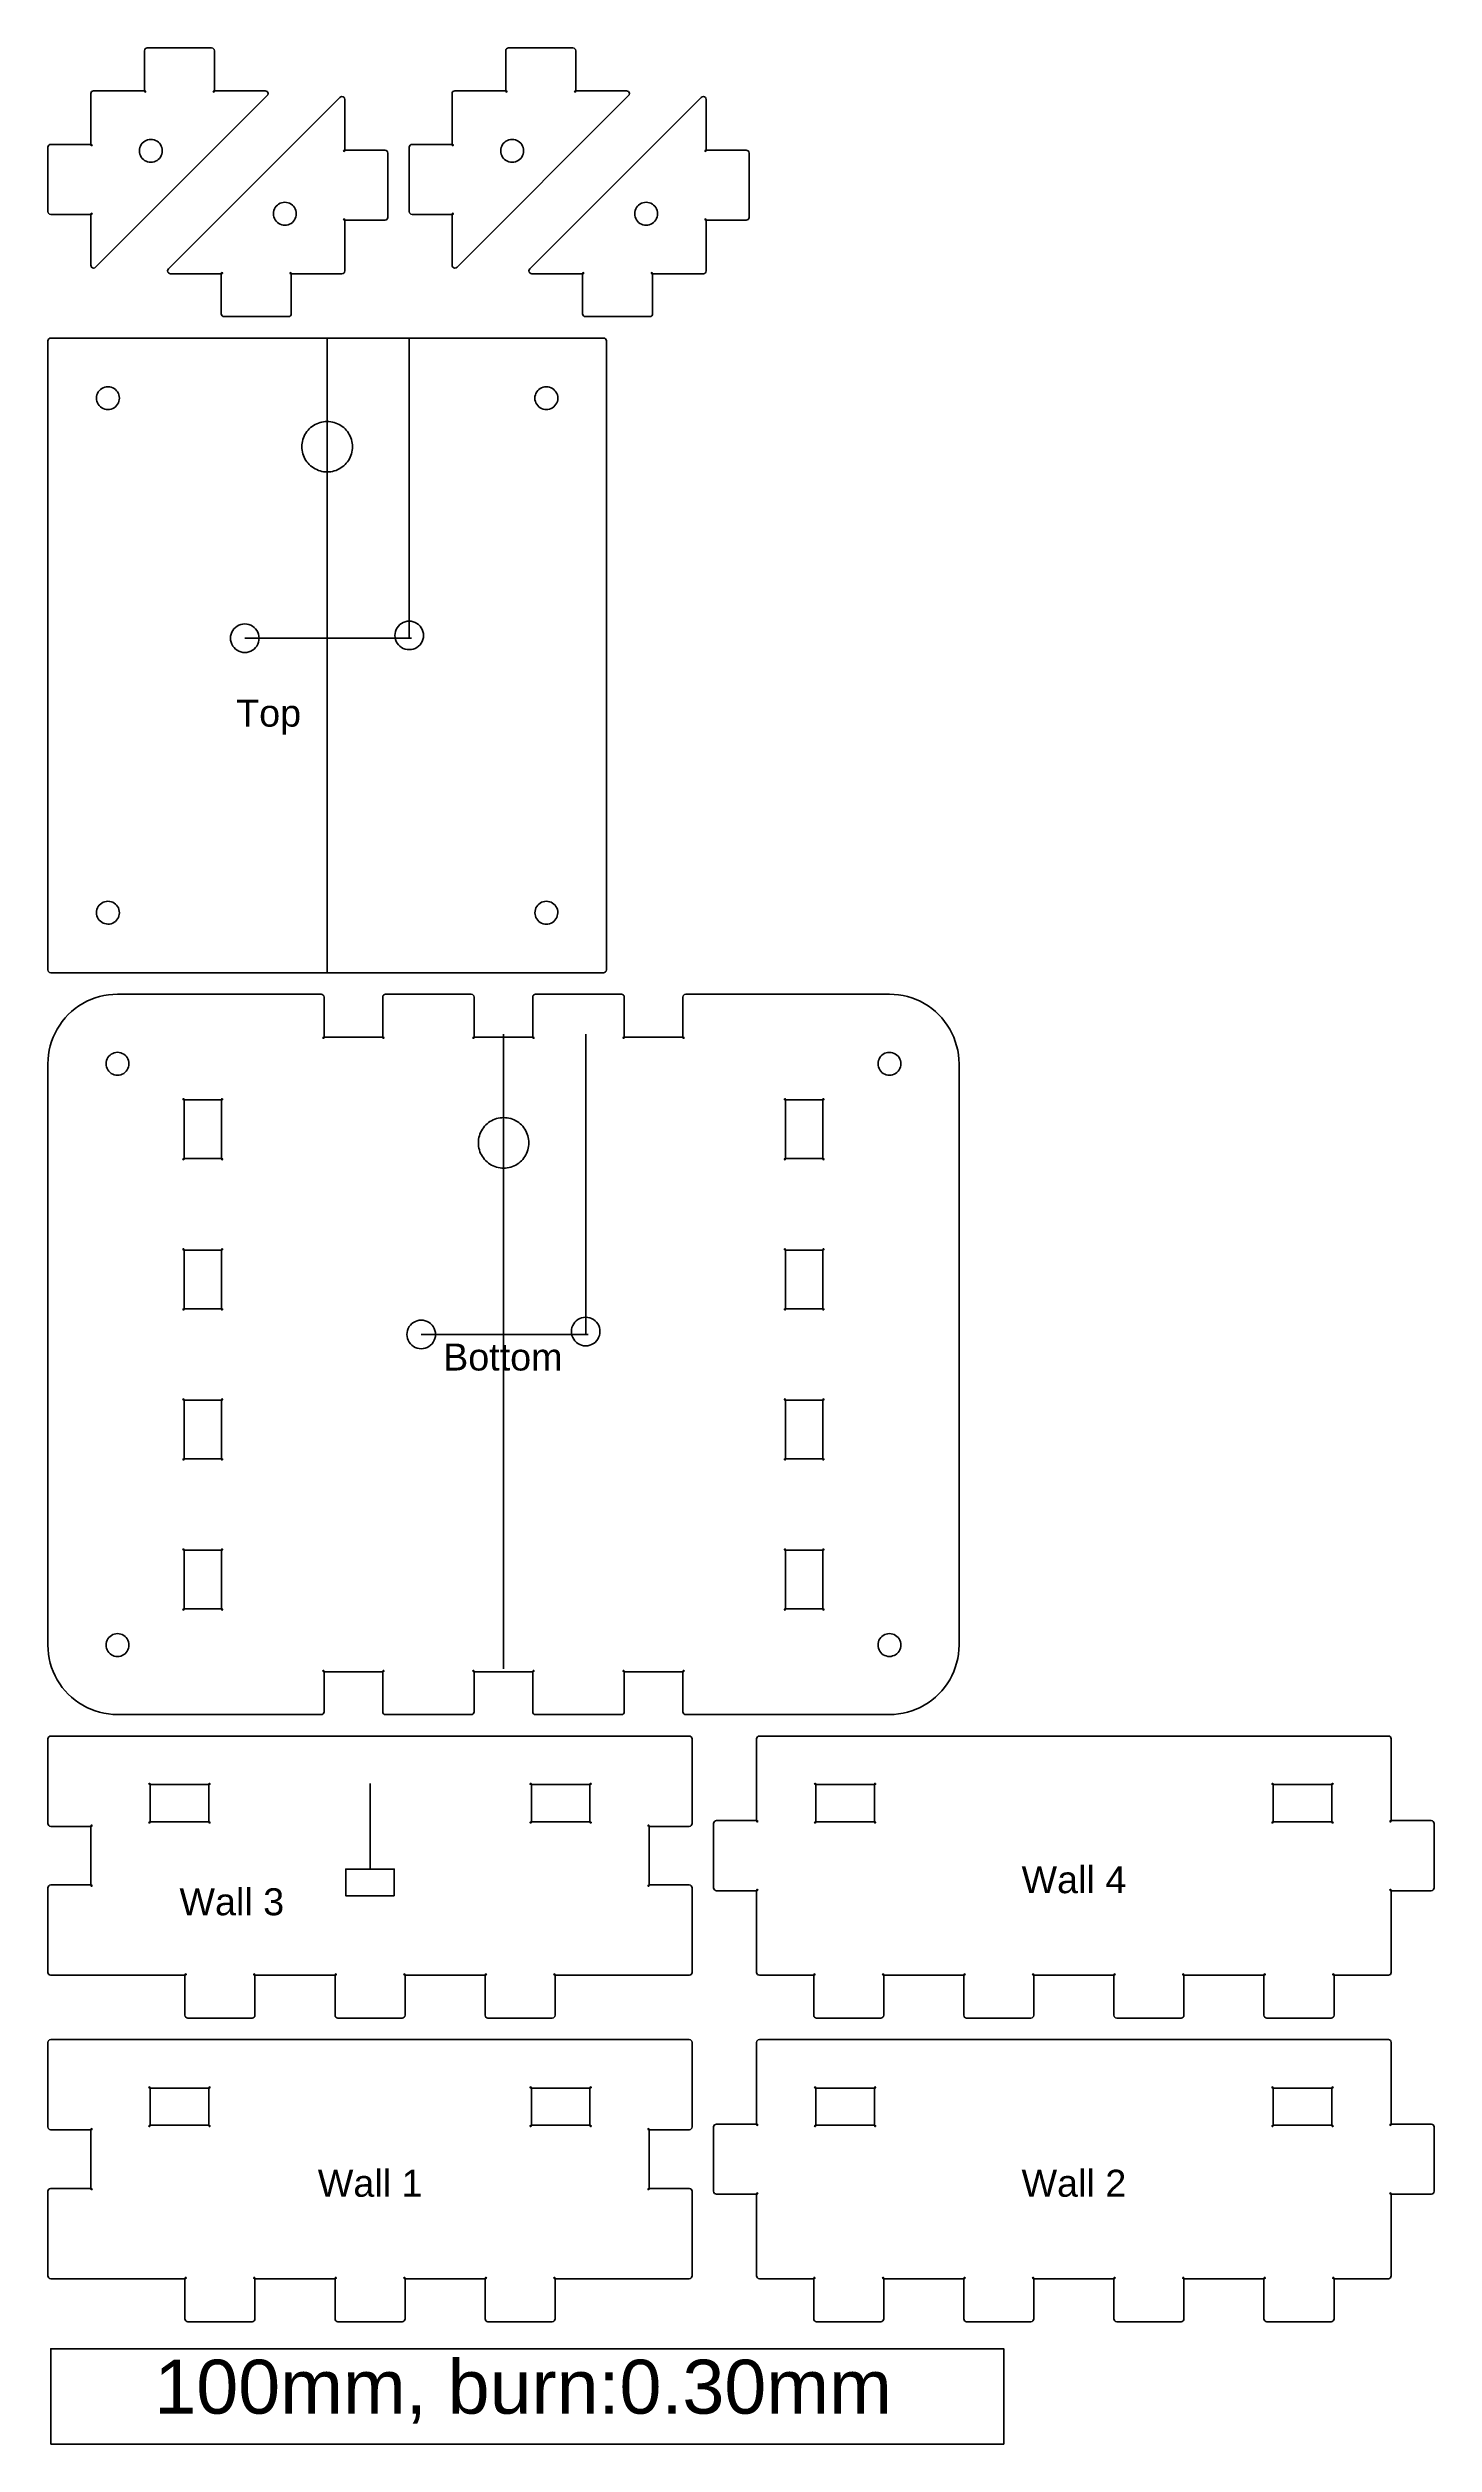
# Model space of a CAD drawing. Extents: x 10 to 156, y 10 to 261.
import ezdxf

# ---------------------------------------------------------------- set-up
doc = ezdxf.new("R2010")
doc.units = 0
doc.header["$MEASUREMENT"] = 0
doc.layers.add('Layer 1', color=7, linetype='Continuous', lineweight=0)

# ---------------------------------------------------------------- blocks, each defined once
blk = doc.blocks.new('Block_0')
at = {"layer": 'Layer 1', "color": 18, "lineweight": 60, "true_color": 0x000000}
blk.add_open_spline([(10.4, 9.71), (10.4, 9.71), (110.41, 9.71), (110.41, 9.71), (110.41, 9.71), (110.41, 19.71), (110.41, 19.71), (110.41, 19.71), (10.4, 19.71), (10.4, 19.71), (10.4, 19.71), (10.4, 9.71), (10.4, 9.71)], degree=3, knots=[0, 0, 0, 0, 1, 1, 1, 2, 2, 2, 3, 3, 3, 4, 4, 4, 4], dxfattribs=at)
at = {"layer": 'Layer 1', "insert": (21.27, 11.85), "char_height": 0.2, "attachment_point": 7}
blk.add_mtext('\\C1;\\c255;\\FArial|b0|i0|c1;\\H5.664357;\\W1.000000;100mm, burn:0.30mm', dxfattribs=at)
blk = doc.blocks.new('Block_1')
at = {"layer": 'Layer 1', "color": 18, "lineweight": 60, "true_color": 0x000000}
blk.add_open_spline([(14.9, 27.07), (14.9, 27.07), (24.48, 27.07), (24.48, 27.07), (24.78, 27.07), (24.48, 27.37), (24.48, 27.07), (24.48, 27.07), (24.48, 22.86), (24.48, 22.86), (24.48, 22.7), (24.61, 22.56), (24.78, 22.56), (24.78, 22.56), (31.53, 22.56), (31.53, 22.56), (31.69, 22.56), (31.83, 22.7), (31.83, 22.86), (31.83, 22.86), (31.83, 27.07), (31.83, 27.07), (31.83, 27.37), (31.53, 27.07), (31.83, 27.07), (31.83, 27.07), (40.23, 27.07), (40.23, 27.07), (40.53, 27.07), (40.23, 27.37), (40.23, 27.07), (40.23, 27.07), (40.23, 22.86), (40.23, 22.86), (40.23, 22.7), (40.36, 22.56), (40.53, 22.56), (40.53, 22.56), (47.28, 22.56), (47.28, 22.56), (47.44, 22.56), (47.58, 22.7), (47.58, 22.86), (47.58, 22.86), (47.58, 27.07), (47.58, 27.07), (47.58, 27.37), (47.28, 27.07), (47.58, 27.07), (47.58, 27.07), (55.98, 27.07), (55.98, 27.07), (56.28, 27.07), (55.98, 27.37), (55.98, 27.07), (55.98, 27.07), (55.98, 22.86), (55.98, 22.86), (55.98, 22.7), (56.11, 22.56), (56.28, 22.56), (56.28, 22.56), (63.03, 22.56), (63.03, 22.56), (63.19, 22.56), (63.33, 22.7), (63.33, 22.86), (63.33, 22.86), (63.33, 27.07), (63.33, 27.07), (63.33, 27.37), (63.03, 27.07), (63.33, 27.07), (63.33, 27.07), (72.9, 27.07), (72.9, 27.07), (72.9, 27.07), (77.4, 27.07), (77.4, 27.07), (77.57, 27.07), (77.7, 27.2), (77.7, 27.37), (77.7, 27.37), (77.7, 36.24), (77.7, 36.24), (77.7, 36.41), (77.57, 36.54), (77.4, 36.54), (77.4, 36.54), (73.2, 36.54), (73.2, 36.54), (72.9, 36.54), (73.2, 36.24), (73.2, 36.54), (73.2, 36.54), (73.2, 42.69), (73.2, 42.69), (73.2, 42.99), (72.9, 42.69), (73.2, 42.69), (73.2, 42.69), (77.4, 42.69), (77.4, 42.69), (77.57, 42.69), (77.7, 42.83), (77.7, 42.99), (77.7, 42.99), (77.7, 51.87), (77.7, 51.87), (77.7, 52.03), (77.57, 52.17), (77.4, 52.17), (77.4, 52.17), (72.9, 52.17), (72.9, 52.17), (72.9, 52.17), (14.9, 52.17), (14.9, 52.17), (14.9, 52.17), (10.4, 52.17), (10.4, 52.17), (10.23, 52.17), (10.1, 52.03), (10.1, 51.87), (10.1, 51.87), (10.1, 42.99), (10.1, 42.99), (10.1, 42.83), (10.23, 42.69), (10.4, 42.69), (10.4, 42.69), (14.6, 42.69), (14.6, 42.69), (14.9, 42.69), (14.6, 42.99), (14.6, 42.69), (14.6, 42.69), (14.6, 36.54), (14.6, 36.54), (14.6, 36.24), (14.9, 36.54), (14.6, 36.54), (14.6, 36.54), (10.4, 36.54), (10.4, 36.54), (10.23, 36.54), (10.1, 36.41), (10.1, 36.24), (10.1, 36.24), (10.1, 27.37), (10.1, 27.37), (10.1, 27.2), (10.23, 27.07), (10.4, 27.07), (10.4, 27.07), (14.9, 27.07), (14.9, 27.07)], degree=3, knots=[0, 0, 0, 0, 1, 1, 1, 2, 2, 2, 3, 3, 3, 4, 4, 4, 5, 5, 5, 6, 6, 6, 7, 7, 7, 8, 8, 8, 9, 9, 9, 10, 10, 10, 11, 11, 11, 12, 12, 12, 13, 13, 13, 14, 14, 14, 15, 15, 15, 16, 16, 16, 17, 17, 17, 18, 18, 18, 19, 19, 19, 20, 20, 20, 21, 21, 21, 22, 22, 22, 23, 23, 23, 24, 24, 24, 25, 25, 25, 26, 26, 26, 27, 27, 27, 28, 28, 28, 29, 29, 29, 30, 30, 30, 31, 31, 31, 32, 32, 32, 33, 33, 33, 34, 34, 34, 35, 35, 35, 36, 36, 36, 37, 37, 37, 38, 38, 38, 39, 39, 39, 40, 40, 40, 41, 41, 41, 42, 42, 42, 43, 43, 43, 44, 44, 44, 45, 45, 45, 46, 46, 46, 47, 47, 47, 48, 48, 48, 49, 49, 49, 50, 50, 50, 51, 51, 51, 52, 52, 52, 52], dxfattribs=at)
at = {"layer": 'Layer 1', "color": 5, "lineweight": 60, "true_color": 0x0000ff}
for points in [[(23.9, 43.17), (23.9, 43.17), (20.83, 43.17), (20.83, 43.17), (20.53, 43.17), (20.83, 42.87), (20.83, 43.17), (20.83, 43.17), (20.83, 47.07), (20.83, 47.07), (20.83, 47.37), (20.53, 47.07), (20.83, 47.07), (20.83, 47.07), (26.98, 47.07), (26.98, 47.07), (27.28, 47.07), (26.98, 47.37), (26.98, 47.07), (26.98, 47.07), (26.98, 43.17), (26.98, 43.17), (26.98, 42.87), (27.28, 43.17), (26.98, 43.17), (26.98, 43.17), (23.9, 43.17), (23.9, 43.17)], [(63.9, 47.07), (63.9, 47.07), (66.98, 47.07), (66.98, 47.07), (67.28, 47.07), (66.98, 47.37), (66.98, 47.07), (66.98, 47.07), (66.98, 43.17), (66.98, 43.17), (66.98, 42.87), (67.28, 43.17), (66.98, 43.17), (66.98, 43.17), (60.83, 43.17), (60.83, 43.17), (60.53, 43.17), (60.83, 42.87), (60.83, 43.17), (60.83, 43.17), (60.83, 47.07), (60.83, 47.07), (60.83, 47.37), (60.53, 47.07), (60.83, 47.07), (60.83, 47.07), (63.9, 47.07), (63.9, 47.07)]]:
    blk.add_open_spline(points, degree=3, knots=[0, 0, 0, 0, 1, 1, 1, 2, 2, 2, 3, 3, 3, 4, 4, 4, 5, 5, 5, 6, 6, 6, 7, 7, 7, 8, 8, 8, 9, 9, 9, 9], dxfattribs=at)
at = {"layer": 'Layer 1', "insert": (38.42, 35.63), "char_height": 0.2, "attachment_point": 7}
blk.add_mtext('\\C1;\\c255;\\FArial|b0|i0|c1;\\H2.832178;\\W1.000000;Wall 1', dxfattribs=at)
blk = doc.blocks.new('Block_2')
at = {"layer": 'Layer 1', "color": 18, "lineweight": 60, "true_color": 0x000000}
blk.add_open_spline([(84.76, 27.07), (84.76, 27.07), (90.46, 27.07), (90.46, 27.07), (90.76, 27.07), (90.46, 27.37), (90.46, 27.07), (90.46, 27.07), (90.46, 22.86), (90.46, 22.86), (90.46, 22.7), (90.59, 22.56), (90.76, 22.56), (90.76, 22.56), (97.51, 22.56), (97.51, 22.56), (97.67, 22.56), (97.81, 22.7), (97.81, 22.86), (97.81, 22.86), (97.81, 27.07), (97.81, 27.07), (97.81, 27.37), (97.51, 27.07), (97.81, 27.07), (97.81, 27.07), (106.21, 27.07), (106.21, 27.07), (106.51, 27.07), (106.21, 27.37), (106.21, 27.07), (106.21, 27.07), (106.21, 22.86), (106.21, 22.86), (106.21, 22.7), (106.34, 22.56), (106.51, 22.56), (106.51, 22.56), (113.26, 22.56), (113.26, 22.56), (113.42, 22.56), (113.56, 22.7), (113.56, 22.86), (113.56, 22.86), (113.56, 27.07), (113.56, 27.07), (113.56, 27.37), (113.26, 27.07), (113.56, 27.07), (113.56, 27.07), (121.96, 27.07), (121.96, 27.07), (122.26, 27.07), (121.96, 27.37), (121.96, 27.07), (121.96, 27.07), (121.96, 22.86), (121.96, 22.86), (121.96, 22.7), (122.09, 22.56), (122.26, 22.56), (122.26, 22.56), (129.01, 22.56), (129.01, 22.56), (129.17, 22.56), (129.31, 22.7), (129.31, 22.86), (129.31, 22.86), (129.31, 27.07), (129.31, 27.07), (129.31, 27.37), (129.01, 27.07), (129.31, 27.07), (129.31, 27.07), (137.71, 27.07), (137.71, 27.07), (138.01, 27.07), (137.71, 27.37), (137.71, 27.07), (137.71, 27.07), (137.71, 22.86), (137.71, 22.86), (137.71, 22.7), (137.84, 22.56), (138.01, 22.56), (138.01, 22.56), (144.76, 22.56), (144.76, 22.56), (144.93, 22.56), (145.06, 22.7), (145.06, 22.86), (145.06, 22.86), (145.06, 27.07), (145.06, 27.07), (145.06, 27.37), (144.76, 27.07), (145.06, 27.07), (145.06, 27.07), (150.76, 27.07), (150.76, 27.07), (150.93, 27.07), (151.06, 27.2), (151.06, 27.37), (151.06, 27.37), (151.06, 35.94), (151.06, 35.94), (151.06, 36.24), (150.76, 35.94), (151.06, 35.94), (151.06, 35.94), (155.26, 35.94), (155.26, 35.94), (155.43, 35.94), (155.56, 36.07), (155.56, 36.24), (155.56, 36.24), (155.56, 42.99), (155.56, 42.99), (155.56, 43.16), (155.43, 43.29), (155.26, 43.29), (155.26, 43.29), (151.06, 43.29), (151.06, 43.29), (150.76, 43.29), (151.06, 42.99), (151.06, 43.29), (151.06, 43.29), (151.06, 51.87), (151.06, 51.87), (151.06, 52.03), (150.93, 52.17), (150.76, 52.17), (150.76, 52.17), (84.76, 52.17), (84.76, 52.17), (84.59, 52.17), (84.46, 52.03), (84.46, 51.87), (84.46, 51.87), (84.46, 43.29), (84.46, 43.29), (84.46, 42.99), (84.76, 43.29), (84.46, 43.29), (84.46, 43.29), (80.26, 43.29), (80.26, 43.29), (80.09, 43.29), (79.96, 43.16), (79.96, 42.99), (79.96, 42.99), (79.96, 36.24), (79.96, 36.24), (79.96, 36.07), (80.09, 35.94), (80.26, 35.94), (80.26, 35.94), (84.46, 35.94), (84.46, 35.94), (84.76, 35.94), (84.46, 36.24), (84.46, 35.94), (84.46, 35.94), (84.46, 27.37), (84.46, 27.37), (84.46, 27.2), (84.59, 27.07), (84.76, 27.07)], degree=3, knots=[0, 0, 0, 0, 1, 1, 1, 2, 2, 2, 3, 3, 3, 4, 4, 4, 5, 5, 5, 6, 6, 6, 7, 7, 7, 8, 8, 8, 9, 9, 9, 10, 10, 10, 11, 11, 11, 12, 12, 12, 13, 13, 13, 14, 14, 14, 15, 15, 15, 16, 16, 16, 17, 17, 17, 18, 18, 18, 19, 19, 19, 20, 20, 20, 21, 21, 21, 22, 22, 22, 23, 23, 23, 24, 24, 24, 25, 25, 25, 26, 26, 26, 27, 27, 27, 28, 28, 28, 29, 29, 29, 30, 30, 30, 31, 31, 31, 32, 32, 32, 33, 33, 33, 34, 34, 34, 35, 35, 35, 36, 36, 36, 37, 37, 37, 38, 38, 38, 39, 39, 39, 40, 40, 40, 41, 41, 41, 42, 42, 42, 43, 43, 43, 44, 44, 44, 45, 45, 45, 46, 46, 46, 47, 47, 47, 48, 48, 48, 49, 49, 49, 50, 50, 50, 51, 51, 51, 52, 52, 52, 53, 53, 53, 54, 54, 54, 55, 55, 55, 56, 56, 56, 56], dxfattribs=at)
at = {"layer": 'Layer 1', "color": 5, "lineweight": 60, "true_color": 0x0000ff}
for points in [[(93.76, 43.17), (93.76, 43.17), (90.68, 43.17), (90.68, 43.17), (90.38, 43.17), (90.68, 42.87), (90.68, 43.17), (90.68, 43.17), (90.68, 47.07), (90.68, 47.07), (90.68, 47.37), (90.38, 47.07), (90.68, 47.07), (90.68, 47.07), (96.83, 47.07), (96.83, 47.07), (97.13, 47.07), (96.83, 47.37), (96.83, 47.07), (96.83, 47.07), (96.83, 43.17), (96.83, 43.17), (96.83, 42.87), (97.13, 43.17), (96.83, 43.17), (96.83, 43.17), (93.76, 43.17), (93.76, 43.17)], [(141.76, 47.07), (141.76, 47.07), (144.83, 47.07), (144.83, 47.07), (145.13, 47.07), (144.83, 47.37), (144.83, 47.07), (144.83, 47.07), (144.83, 43.17), (144.83, 43.17), (144.83, 42.87), (145.13, 43.17), (144.83, 43.17), (144.83, 43.17), (138.68, 43.17), (138.68, 43.17), (138.38, 43.17), (138.68, 42.87), (138.68, 43.17), (138.68, 43.17), (138.68, 47.07), (138.68, 47.07), (138.68, 47.37), (138.38, 47.07), (138.68, 47.07), (138.68, 47.07), (141.76, 47.07), (141.76, 47.07)]]:
    blk.add_open_spline(points, degree=3, knots=[0, 0, 0, 0, 1, 1, 1, 2, 2, 2, 3, 3, 3, 4, 4, 4, 5, 5, 5, 6, 6, 6, 7, 7, 7, 8, 8, 8, 9, 9, 9, 9], dxfattribs=at)
at = {"layer": 'Layer 1', "insert": (112.27, 35.63), "char_height": 0.2, "attachment_point": 7}
blk.add_mtext('\\C1;\\c255;\\FArial|b0|i0|c1;\\H2.832178;\\W1.000000;Wall 2', dxfattribs=at)
blk = doc.blocks.new('Block_3')
at = {"layer": 'Layer 1', "color": 18, "lineweight": 60, "true_color": 0x000000}
blk.add_open_spline([(84.76, 58.92), (84.76, 58.92), (90.46, 58.92), (90.46, 58.92), (90.76, 58.92), (90.46, 59.22), (90.46, 58.92), (90.46, 58.92), (90.46, 54.72), (90.46, 54.72), (90.46, 54.55), (90.59, 54.42), (90.76, 54.42), (90.76, 54.42), (97.51, 54.42), (97.51, 54.42), (97.67, 54.42), (97.81, 54.55), (97.81, 54.72), (97.81, 54.72), (97.81, 58.92), (97.81, 58.92), (97.81, 59.22), (97.51, 58.92), (97.81, 58.92), (97.81, 58.92), (106.21, 58.92), (106.21, 58.92), (106.51, 58.92), (106.21, 59.22), (106.21, 58.92), (106.21, 58.92), (106.21, 54.72), (106.21, 54.72), (106.21, 54.55), (106.34, 54.42), (106.51, 54.42), (106.51, 54.42), (113.26, 54.42), (113.26, 54.42), (113.42, 54.42), (113.56, 54.55), (113.56, 54.72), (113.56, 54.72), (113.56, 58.92), (113.56, 58.92), (113.56, 59.22), (113.26, 58.92), (113.56, 58.92), (113.56, 58.92), (121.96, 58.92), (121.96, 58.92), (122.26, 58.92), (121.96, 59.22), (121.96, 58.92), (121.96, 58.92), (121.96, 54.72), (121.96, 54.72), (121.96, 54.55), (122.09, 54.42), (122.26, 54.42), (122.26, 54.42), (129.01, 54.42), (129.01, 54.42), (129.17, 54.42), (129.31, 54.55), (129.31, 54.72), (129.31, 54.72), (129.31, 58.92), (129.31, 58.92), (129.31, 59.22), (129.01, 58.92), (129.31, 58.92), (129.31, 58.92), (137.71, 58.92), (137.71, 58.92), (138.01, 58.92), (137.71, 59.22), (137.71, 58.92), (137.71, 58.92), (137.71, 54.72), (137.71, 54.72), (137.71, 54.55), (137.84, 54.42), (138.01, 54.42), (138.01, 54.42), (144.76, 54.42), (144.76, 54.42), (144.93, 54.42), (145.06, 54.55), (145.06, 54.72), (145.06, 54.72), (145.06, 58.92), (145.06, 58.92), (145.06, 59.22), (144.76, 58.92), (145.06, 58.92), (145.06, 58.92), (150.76, 58.92), (150.76, 58.92), (150.93, 58.92), (151.06, 59.05), (151.06, 59.22), (151.06, 59.22), (151.06, 67.79), (151.06, 67.79), (151.06, 68.09), (150.76, 67.79), (151.06, 67.79), (151.06, 67.79), (155.26, 67.79), (155.26, 67.79), (155.43, 67.79), (155.56, 67.93), (155.56, 68.09), (155.56, 68.09), (155.56, 74.84), (155.56, 74.84), (155.56, 75.01), (155.43, 75.14), (155.26, 75.14), (155.26, 75.14), (151.06, 75.14), (151.06, 75.14), (150.76, 75.14), (151.06, 74.84), (151.06, 75.14), (151.06, 75.14), (151.06, 83.72), (151.06, 83.72), (151.06, 83.88), (150.93, 84.02), (150.76, 84.02), (150.76, 84.02), (84.76, 84.02), (84.76, 84.02), (84.59, 84.02), (84.46, 83.88), (84.46, 83.72), (84.46, 83.72), (84.46, 75.14), (84.46, 75.14), (84.46, 74.84), (84.76, 75.14), (84.46, 75.14), (84.46, 75.14), (80.26, 75.14), (80.26, 75.14), (80.09, 75.14), (79.96, 75.01), (79.96, 74.84), (79.96, 74.84), (79.96, 68.09), (79.96, 68.09), (79.96, 67.93), (80.09, 67.79), (80.26, 67.79), (80.26, 67.79), (84.46, 67.79), (84.46, 67.79), (84.76, 67.79), (84.46, 68.09), (84.46, 67.79), (84.46, 67.79), (84.46, 59.22), (84.46, 59.22), (84.46, 59.05), (84.59, 58.92), (84.76, 58.92)], degree=3, knots=[0, 0, 0, 0, 1, 1, 1, 2, 2, 2, 3, 3, 3, 4, 4, 4, 5, 5, 5, 6, 6, 6, 7, 7, 7, 8, 8, 8, 9, 9, 9, 10, 10, 10, 11, 11, 11, 12, 12, 12, 13, 13, 13, 14, 14, 14, 15, 15, 15, 16, 16, 16, 17, 17, 17, 18, 18, 18, 19, 19, 19, 20, 20, 20, 21, 21, 21, 22, 22, 22, 23, 23, 23, 24, 24, 24, 25, 25, 25, 26, 26, 26, 27, 27, 27, 28, 28, 28, 29, 29, 29, 30, 30, 30, 31, 31, 31, 32, 32, 32, 33, 33, 33, 34, 34, 34, 35, 35, 35, 36, 36, 36, 37, 37, 37, 38, 38, 38, 39, 39, 39, 40, 40, 40, 41, 41, 41, 42, 42, 42, 43, 43, 43, 44, 44, 44, 45, 45, 45, 46, 46, 46, 47, 47, 47, 48, 48, 48, 49, 49, 49, 50, 50, 50, 51, 51, 51, 52, 52, 52, 53, 53, 53, 54, 54, 54, 55, 55, 55, 56, 56, 56, 56], dxfattribs=at)
at = {"layer": 'Layer 1', "color": 5, "lineweight": 60, "true_color": 0x0000ff}
for points in [[(93.76, 75.02), (93.76, 75.02), (90.68, 75.02), (90.68, 75.02), (90.38, 75.02), (90.68, 74.72), (90.68, 75.02), (90.68, 75.02), (90.68, 78.92), (90.68, 78.92), (90.68, 79.22), (90.38, 78.92), (90.68, 78.92), (90.68, 78.92), (96.83, 78.92), (96.83, 78.92), (97.13, 78.92), (96.83, 79.22), (96.83, 78.92), (96.83, 78.92), (96.83, 75.02), (96.83, 75.02), (96.83, 74.72), (97.13, 75.02), (96.83, 75.02), (96.83, 75.02), (93.76, 75.02), (93.76, 75.02)], [(141.76, 78.92), (141.76, 78.92), (144.83, 78.92), (144.83, 78.92), (145.13, 78.92), (144.83, 79.22), (144.83, 78.92), (144.83, 78.92), (144.83, 75.02), (144.83, 75.02), (144.83, 74.72), (145.13, 75.02), (144.83, 75.02), (144.83, 75.02), (138.68, 75.02), (138.68, 75.02), (138.38, 75.02), (138.68, 74.72), (138.68, 75.02), (138.68, 75.02), (138.68, 78.92), (138.68, 78.92), (138.68, 79.22), (138.38, 78.92), (138.68, 78.92), (138.68, 78.92), (141.76, 78.92), (141.76, 78.92)]]:
    blk.add_open_spline(points, degree=3, knots=[0, 0, 0, 0, 1, 1, 1, 2, 2, 2, 3, 3, 3, 4, 4, 4, 5, 5, 5, 6, 6, 6, 7, 7, 7, 8, 8, 8, 9, 9, 9, 9], dxfattribs=at)
at = {"layer": 'Layer 1', "insert": (112.27, 67.49), "char_height": 0.2, "attachment_point": 7}
blk.add_mtext('\\C1;\\c255;\\FArial|b0|i0|c1;\\H2.832178;\\W1.000000;Wall 4', dxfattribs=at)
blk = doc.blocks.new('Block_4')
at = {"layer": 'Layer 1', "color": 1, "lineweight": 40, "true_color": 0xff0000}
blk.add_line((43.9, 79.05), (43.9, 70.05), dxfattribs=at)
at = {"layer": 'Layer 1', "color": 5, "lineweight": 50, "true_color": 0x0000ff}
blk.add_lwpolyline([(46.45, 67.25), (41.35, 67.25), (41.35, 70.05), (46.45, 70.05)], close=True, dxfattribs=at)
at = {"layer": 'Layer 1', "color": 18, "lineweight": 60, "true_color": 0x000000}
blk.add_open_spline([(14.9, 58.92), (14.9, 58.92), (24.48, 58.92), (24.48, 58.92), (24.78, 58.92), (24.48, 59.22), (24.48, 58.92), (24.48, 58.92), (24.48, 54.72), (24.48, 54.72), (24.48, 54.55), (24.61, 54.42), (24.78, 54.42), (24.78, 54.42), (31.53, 54.42), (31.53, 54.42), (31.69, 54.42), (31.83, 54.55), (31.83, 54.72), (31.83, 54.72), (31.83, 58.92), (31.83, 58.92), (31.83, 59.22), (31.53, 58.92), (31.83, 58.92), (31.83, 58.92), (40.23, 58.92), (40.23, 58.92), (40.53, 58.92), (40.23, 59.22), (40.23, 58.92), (40.23, 58.92), (40.23, 54.72), (40.23, 54.72), (40.23, 54.55), (40.36, 54.42), (40.53, 54.42), (40.53, 54.42), (47.28, 54.42), (47.28, 54.42), (47.44, 54.42), (47.58, 54.55), (47.58, 54.72), (47.58, 54.72), (47.58, 58.92), (47.58, 58.92), (47.58, 59.22), (47.28, 58.92), (47.58, 58.92), (47.58, 58.92), (55.98, 58.92), (55.98, 58.92), (56.28, 58.92), (55.98, 59.22), (55.98, 58.92), (55.98, 58.92), (55.98, 54.72), (55.98, 54.72), (55.98, 54.55), (56.11, 54.42), (56.28, 54.42), (56.28, 54.42), (63.03, 54.42), (63.03, 54.42), (63.19, 54.42), (63.33, 54.55), (63.33, 54.72), (63.33, 54.72), (63.33, 58.92), (63.33, 58.92), (63.33, 59.22), (63.03, 58.92), (63.33, 58.92), (63.33, 58.92), (72.9, 58.92), (72.9, 58.92), (72.9, 58.92), (77.4, 58.92), (77.4, 58.92), (77.57, 58.92), (77.7, 59.05), (77.7, 59.22), (77.7, 59.22), (77.7, 68.09), (77.7, 68.09), (77.7, 68.26), (77.57, 68.39), (77.4, 68.39), (77.4, 68.39), (73.2, 68.39), (73.2, 68.39), (72.9, 68.39), (73.2, 68.09), (73.2, 68.39), (73.2, 68.39), (73.2, 74.54), (73.2, 74.54), (73.2, 74.84), (72.9, 74.54), (73.2, 74.54), (73.2, 74.54), (77.4, 74.54), (77.4, 74.54), (77.57, 74.54), (77.7, 74.68), (77.7, 74.84), (77.7, 74.84), (77.7, 83.72), (77.7, 83.72), (77.7, 83.88), (77.57, 84.02), (77.4, 84.02), (77.4, 84.02), (72.9, 84.02), (72.9, 84.02), (72.9, 84.02), (14.9, 84.02), (14.9, 84.02), (14.9, 84.02), (10.4, 84.02), (10.4, 84.02), (10.23, 84.02), (10.1, 83.88), (10.1, 83.72), (10.1, 83.72), (10.1, 74.84), (10.1, 74.84), (10.1, 74.68), (10.23, 74.54), (10.4, 74.54), (10.4, 74.54), (14.6, 74.54), (14.6, 74.54), (14.9, 74.54), (14.6, 74.84), (14.6, 74.54), (14.6, 74.54), (14.6, 68.39), (14.6, 68.39), (14.6, 68.09), (14.9, 68.39), (14.6, 68.39), (14.6, 68.39), (10.4, 68.39), (10.4, 68.39), (10.23, 68.39), (10.1, 68.26), (10.1, 68.09), (10.1, 68.09), (10.1, 59.22), (10.1, 59.22), (10.1, 59.05), (10.23, 58.92), (10.4, 58.92), (10.4, 58.92), (14.9, 58.92), (14.9, 58.92)], degree=3, knots=[0, 0, 0, 0, 1, 1, 1, 2, 2, 2, 3, 3, 3, 4, 4, 4, 5, 5, 5, 6, 6, 6, 7, 7, 7, 8, 8, 8, 9, 9, 9, 10, 10, 10, 11, 11, 11, 12, 12, 12, 13, 13, 13, 14, 14, 14, 15, 15, 15, 16, 16, 16, 17, 17, 17, 18, 18, 18, 19, 19, 19, 20, 20, 20, 21, 21, 21, 22, 22, 22, 23, 23, 23, 24, 24, 24, 25, 25, 25, 26, 26, 26, 27, 27, 27, 28, 28, 28, 29, 29, 29, 30, 30, 30, 31, 31, 31, 32, 32, 32, 33, 33, 33, 34, 34, 34, 35, 35, 35, 36, 36, 36, 37, 37, 37, 38, 38, 38, 39, 39, 39, 40, 40, 40, 41, 41, 41, 42, 42, 42, 43, 43, 43, 44, 44, 44, 45, 45, 45, 46, 46, 46, 47, 47, 47, 48, 48, 48, 49, 49, 49, 50, 50, 50, 51, 51, 51, 52, 52, 52, 52], dxfattribs=at)
at = {"layer": 'Layer 1', "color": 5, "lineweight": 60, "true_color": 0x0000ff}
for points in [[(23.9, 75.02), (23.9, 75.02), (20.83, 75.02), (20.83, 75.02), (20.53, 75.02), (20.83, 74.72), (20.83, 75.02), (20.83, 75.02), (20.83, 78.92), (20.83, 78.92), (20.83, 79.22), (20.53, 78.92), (20.83, 78.92), (20.83, 78.92), (26.98, 78.92), (26.98, 78.92), (27.28, 78.92), (26.98, 79.22), (26.98, 78.92), (26.98, 78.92), (26.98, 75.02), (26.98, 75.02), (26.98, 74.72), (27.28, 75.02), (26.98, 75.02), (26.98, 75.02), (23.9, 75.02), (23.9, 75.02)], [(63.9, 78.92), (63.9, 78.92), (66.98, 78.92), (66.98, 78.92), (67.28, 78.92), (66.98, 79.22), (66.98, 78.92), (66.98, 78.92), (66.98, 75.02), (66.98, 75.02), (66.98, 74.72), (67.28, 75.02), (66.98, 75.02), (66.98, 75.02), (60.83, 75.02), (60.83, 75.02), (60.53, 75.02), (60.83, 74.72), (60.83, 75.02), (60.83, 75.02), (60.83, 78.92), (60.83, 78.92), (60.83, 79.22), (60.53, 78.92), (60.83, 78.92), (60.83, 78.92), (63.9, 78.92), (63.9, 78.92)]]:
    blk.add_open_spline(points, degree=3, knots=[0, 0, 0, 0, 1, 1, 1, 2, 2, 2, 3, 3, 3, 4, 4, 4, 5, 5, 5, 6, 6, 6, 7, 7, 7, 8, 8, 8, 9, 9, 9, 9], dxfattribs=at)
at = {"layer": 'Layer 1', "insert": (23.9, 65.17), "char_height": 0.2, "attachment_point": 7}
blk.add_mtext('\\C1;\\c255;\\FArial|b0|i0|c1;\\H2.832178;\\W1.000000;Wall 3', dxfattribs=at)
blk = doc.blocks.new('Block_5')
at = {"layer": 'Layer 1', "color": 1, "lineweight": 35, "true_color": 0xff0000}
blk.add_line((57.92, 157.67), (57.92, 91.07), dxfattribs=at)
at = {"layer": 'Layer 1', "color": 1, "lineweight": 50, "true_color": 0xff0000}
blk.add_line((66.53, 157.67), (66.53, 126.17), dxfattribs=at)
at = {"layer": 'Layer 1', "color": 1, "lineweight": 40, "true_color": 0xff0000}
blk.add_line((66.78, 126.17), (49.28, 126.17), dxfattribs=at)
at = {"layer": 'Layer 1', "color": 18, "lineweight": 60, "true_color": 0x000000}
blk.add_open_spline([(17.4, 86.27), (17.4, 86.27), (28.9, 86.27), (28.9, 86.27), (28.9, 86.27), (38.78, 86.27), (38.78, 86.27), (38.94, 86.27), (39.08, 86.4), (39.08, 86.57), (39.08, 86.57), (39.08, 90.77), (39.08, 90.77), (39.08, 91.07), (38.78, 90.77), (39.08, 90.77), (39.08, 90.77), (45.23, 90.77), (45.23, 90.77), (45.53, 90.77), (45.23, 91.07), (45.23, 90.77), (45.23, 90.77), (45.23, 86.57), (45.23, 86.57), (45.23, 86.4), (45.36, 86.27), (45.53, 86.27), (45.53, 86.27), (54.53, 86.27), (54.53, 86.27), (54.69, 86.27), (54.83, 86.4), (54.83, 86.57), (54.83, 86.57), (54.83, 90.77), (54.83, 90.77), (54.83, 91.07), (54.53, 90.77), (54.83, 90.77), (54.83, 90.77), (60.98, 90.77), (60.98, 90.77), (61.28, 90.77), (60.98, 91.07), (60.98, 90.77), (60.98, 90.77), (60.98, 86.57), (60.98, 86.57), (60.98, 86.4), (61.11, 86.27), (61.28, 86.27), (61.28, 86.27), (70.28, 86.27), (70.28, 86.27), (70.45, 86.27), (70.58, 86.4), (70.58, 86.57), (70.58, 86.57), (70.58, 90.77), (70.58, 90.77), (70.58, 91.07), (70.28, 90.77), (70.58, 90.77), (70.58, 90.77), (76.73, 90.77), (76.73, 90.77), (77.03, 90.77), (76.73, 91.07), (76.73, 90.77), (76.73, 90.77), (76.73, 86.57), (76.73, 86.57), (76.73, 86.4), (76.86, 86.27), (77.03, 86.27), (77.03, 86.27), (86.91, 86.27), (86.91, 86.27), (86.91, 86.27), (98.41, 86.27), (98.41, 86.27), (99.69, 86.27), (100.95, 86.61), (102.06, 87.25), (103.17, 87.89), (104.09, 88.81), (104.73, 89.92), (105.37, 91.03), (105.71, 92.29), (105.71, 93.57), (105.71, 93.57), (105.71, 154.57), (105.71, 154.57), (105.71, 155.85), (105.37, 157.11), (104.73, 158.22), (104.09, 159.33), (103.17, 160.25), (102.06, 160.9), (100.95, 161.54), (99.69, 161.87), (98.41, 161.87), (98.41, 161.87), (86.91, 161.87), (86.91, 161.87), (86.91, 161.87), (77.03, 161.87), (77.03, 161.87), (76.86, 161.87), (76.73, 161.74), (76.73, 161.57), (76.73, 161.57), (76.73, 157.37), (76.73, 157.37), (76.73, 157.07), (77.03, 157.37), (76.73, 157.37), (76.73, 157.37), (70.58, 157.37), (70.58, 157.37), (70.28, 157.37), (70.58, 157.07), (70.58, 157.37), (70.58, 157.37), (70.58, 161.57), (70.58, 161.57), (70.58, 161.74), (70.45, 161.87), (70.28, 161.87), (70.28, 161.87), (61.28, 161.87), (61.28, 161.87), (61.11, 161.87), (60.98, 161.74), (60.98, 161.57), (60.98, 161.57), (60.98, 157.37), (60.98, 157.37), (60.98, 157.07), (61.28, 157.37), (60.98, 157.37), (60.98, 157.37), (54.83, 157.37), (54.83, 157.37), (54.53, 157.37), (54.83, 157.07), (54.83, 157.37), (54.83, 157.37), (54.83, 161.57), (54.83, 161.57), (54.83, 161.74), (54.69, 161.87), (54.53, 161.87), (54.53, 161.87), (45.53, 161.87), (45.53, 161.87), (45.36, 161.87), (45.23, 161.74), (45.23, 161.57), (45.23, 161.57), (45.23, 157.37), (45.23, 157.37), (45.23, 157.07), (45.53, 157.37), (45.23, 157.37), (45.23, 157.37), (39.08, 157.37), (39.08, 157.37), (38.78, 157.37), (39.08, 157.07), (39.08, 157.37), (39.08, 157.37), (39.08, 161.57), (39.08, 161.57), (39.08, 161.74), (38.94, 161.87), (38.78, 161.87), (38.78, 161.87), (28.9, 161.87), (28.9, 161.87), (28.9, 161.87), (17.4, 161.87), (17.4, 161.87), (16.12, 161.87), (14.86, 161.54), (13.75, 160.9), (12.64, 160.25), (11.72, 159.33), (11.08, 158.22), (10.44, 157.11), (10.1, 155.85), (10.1, 154.57), (10.1, 154.57), (10.1, 93.57), (10.1, 93.57), (10.1, 92.29), (10.44, 91.03), (11.08, 89.92), (11.72, 88.81), (12.64, 87.89), (13.75, 87.25), (14.86, 86.61), (16.12, 86.27), (17.4, 86.27)], degree=3, knots=[0, 0, 0, 0, 1, 1, 1, 2, 2, 2, 3, 3, 3, 4, 4, 4, 5, 5, 5, 6, 6, 6, 7, 7, 7, 8, 8, 8, 9, 9, 9, 10, 10, 10, 11, 11, 11, 12, 12, 12, 13, 13, 13, 14, 14, 14, 15, 15, 15, 16, 16, 16, 17, 17, 17, 18, 18, 18, 19, 19, 19, 20, 20, 20, 21, 21, 21, 22, 22, 22, 23, 23, 23, 24, 24, 24, 25, 25, 25, 26, 26, 26, 27, 27, 27, 28, 28, 28, 29, 29, 29, 30, 30, 30, 31, 31, 31, 32, 32, 32, 33, 33, 33, 34, 34, 34, 35, 35, 35, 36, 36, 36, 37, 37, 37, 38, 38, 38, 39, 39, 39, 40, 40, 40, 41, 41, 41, 42, 42, 42, 43, 43, 43, 44, 44, 44, 45, 45, 45, 46, 46, 46, 47, 47, 47, 48, 48, 48, 49, 49, 49, 50, 50, 50, 51, 51, 51, 52, 52, 52, 53, 53, 53, 54, 54, 54, 55, 55, 55, 56, 56, 56, 57, 57, 57, 58, 58, 58, 59, 59, 59, 60, 60, 60, 61, 61, 61, 62, 62, 62, 63, 63, 63, 64, 64, 64, 65, 65, 65, 66, 66, 66, 67, 67, 67, 68, 68, 68, 68], dxfattribs=at)
at = {"layer": 'Layer 1', "color": 5, "lineweight": 60, "true_color": 0x0000ff}
for points, knots in [([(17.4, 153.37), (17.17, 153.37), (16.95, 153.44), (16.75, 153.56), (16.56, 153.69), (16.41, 153.87), (16.31, 154.08), (16.21, 154.28), (16.18, 154.52), (16.21, 154.74), (16.25, 154.97), (16.34, 155.19), (16.49, 155.36), (16.65, 155.53), (16.84, 155.66), (17.06, 155.72), (17.28, 155.79), (17.52, 155.79), (17.74, 155.72), (17.96, 155.66), (18.16, 155.53), (18.31, 155.36), (18.46, 155.19), (18.56, 154.97), (18.59, 154.74), (18.62, 154.52), (18.59, 154.28), (18.49, 154.08), (18.4, 153.87), (18.24, 153.69), (18.05, 153.56), (17.86, 153.44), (17.63, 153.37), (17.4, 153.37)], [0, 0, 0, 0, 1, 1, 1, 2, 2, 2, 3, 3, 3, 4, 4, 4, 5, 5, 5, 6, 6, 6, 7, 7, 7, 8, 8, 8, 9, 9, 9, 10, 10, 10, 11, 11, 11, 11]), ([(97.21, 154.57), (97.21, 154.8), (97.27, 155.03), (97.4, 155.22), (97.52, 155.42), (97.7, 155.57), (97.91, 155.67), (98.12, 155.76), (98.35, 155.79), (98.58, 155.76), (98.8, 155.73), (99.02, 155.63), (99.19, 155.48), (99.37, 155.33), (99.49, 155.13), (99.56, 154.91), (99.62, 154.69), (99.62, 154.46), (99.56, 154.24), (99.49, 154.01), (99.37, 153.82), (99.19, 153.67), (99.02, 153.52), (98.8, 153.42), (98.58, 153.38), (98.35, 153.35), (98.12, 153.39), (97.91, 153.48), (97.7, 153.58), (97.52, 153.73), (97.4, 153.92), (97.27, 154.12), (97.21, 154.34), (97.21, 154.57)], [0, 0, 0, 0, 1, 1, 1, 2, 2, 2, 3, 3, 3, 4, 4, 4, 5, 5, 5, 6, 6, 6, 7, 7, 7, 8, 8, 8, 9, 9, 9, 10, 10, 10, 11, 11, 11, 11]), ([(24.4, 147.7), (24.4, 147.7), (24.4, 150.77), (24.4, 150.77), (24.4, 151.07), (24.1, 150.77), (24.4, 150.77), (24.4, 150.77), (28.3, 150.77), (28.3, 150.77), (28.6, 150.77), (28.3, 151.07), (28.3, 150.77), (28.3, 150.77), (28.3, 144.62), (28.3, 144.62), (28.3, 144.32), (28.6, 144.62), (28.3, 144.62), (28.3, 144.62), (24.4, 144.62), (24.4, 144.62), (24.1, 144.62), (24.4, 144.32), (24.4, 144.62), (24.4, 144.62), (24.4, 147.7), (24.4, 147.7)], [0, 0, 0, 0, 1, 1, 1, 2, 2, 2, 3, 3, 3, 4, 4, 4, 5, 5, 5, 6, 6, 6, 7, 7, 7, 8, 8, 8, 9, 9, 9, 9]), ([(91.41, 147.7), (91.41, 147.7), (91.41, 144.62), (91.41, 144.62), (91.41, 144.32), (91.71, 144.62), (91.41, 144.62), (91.41, 144.62), (87.51, 144.62), (87.51, 144.62), (87.21, 144.62), (87.51, 144.32), (87.51, 144.62), (87.51, 144.62), (87.51, 150.77), (87.51, 150.77), (87.51, 151.07), (87.21, 150.77), (87.51, 150.77), (87.51, 150.77), (91.41, 150.77), (91.41, 150.77), (91.71, 150.77), (91.41, 151.07), (91.41, 150.77), (91.41, 150.77), (91.41, 147.7), (91.41, 147.7)], [0, 0, 0, 0, 1, 1, 1, 2, 2, 2, 3, 3, 3, 4, 4, 4, 5, 5, 5, 6, 6, 6, 7, 7, 7, 8, 8, 8, 9, 9, 9, 9]), ([(57.92, 148.92), (58.43, 148.92), (58.92, 148.78), (59.35, 148.5), (59.78, 148.23), (60.12, 147.84), (60.33, 147.37), (60.54, 146.91), (60.62, 146.4), (60.54, 145.9), (60.47, 145.39), (60.26, 144.92), (59.92, 144.54), (59.59, 144.15), (59.15, 143.87), (58.67, 143.73), (58.18, 143.59), (57.66, 143.59), (57.17, 143.73), (56.69, 143.87), (56.25, 144.15), (55.92, 144.54), (55.58, 144.92), (55.37, 145.39), (55.3, 145.9), (55.22, 146.4), (55.3, 146.91), (55.51, 147.37), (55.72, 147.84), (56.06, 148.23), (56.49, 148.5), (56.91, 148.78), (57.41, 148.92), (57.92, 148.92)], [0, 0, 0, 0, 1, 1, 1, 2, 2, 2, 3, 3, 3, 4, 4, 4, 5, 5, 5, 6, 6, 6, 7, 7, 7, 8, 8, 8, 9, 9, 9, 10, 10, 10, 11, 11, 11, 11]), ([(24.4, 131.95), (24.4, 131.95), (24.4, 135.02), (24.4, 135.02), (24.4, 135.32), (24.1, 135.02), (24.4, 135.02), (24.4, 135.02), (28.3, 135.02), (28.3, 135.02), (28.6, 135.02), (28.3, 135.32), (28.3, 135.02), (28.3, 135.02), (28.3, 128.87), (28.3, 128.87), (28.3, 128.57), (28.6, 128.87), (28.3, 128.87), (28.3, 128.87), (24.4, 128.87), (24.4, 128.87), (24.1, 128.87), (24.4, 128.57), (24.4, 128.87), (24.4, 128.87), (24.4, 131.95), (24.4, 131.95)], [0, 0, 0, 0, 1, 1, 1, 2, 2, 2, 3, 3, 3, 4, 4, 4, 5, 5, 5, 6, 6, 6, 7, 7, 7, 8, 8, 8, 9, 9, 9, 9]), ([(91.41, 131.95), (91.41, 131.95), (91.41, 128.87), (91.41, 128.87), (91.41, 128.57), (91.71, 128.87), (91.41, 128.87), (91.41, 128.87), (87.51, 128.87), (87.51, 128.87), (87.21, 128.87), (87.51, 128.57), (87.51, 128.87), (87.51, 128.87), (87.51, 135.02), (87.51, 135.02), (87.51, 135.32), (87.21, 135.02), (87.51, 135.02), (87.51, 135.02), (91.41, 135.02), (91.41, 135.02), (91.71, 135.02), (91.41, 135.32), (91.41, 135.02), (91.41, 135.02), (91.41, 131.95), (91.41, 131.95)], [0, 0, 0, 0, 1, 1, 1, 2, 2, 2, 3, 3, 3, 4, 4, 4, 5, 5, 5, 6, 6, 6, 7, 7, 7, 8, 8, 8, 9, 9, 9, 9]), ([(49.28, 127.67), (49.56, 127.67), (49.85, 127.59), (50.09, 127.43), (50.33, 127.28), (50.52, 127.06), (50.64, 126.79), (50.76, 126.53), (50.8, 126.24), (50.76, 125.96), (50.72, 125.67), (50.6, 125.41), (50.41, 125.19), (50.22, 124.97), (49.98, 124.81), (49.7, 124.73), (49.42, 124.65), (49.13, 124.65), (48.85, 124.73), (48.58, 124.81), (48.33, 124.97), (48.14, 125.19), (47.95, 125.41), (47.83, 125.67), (47.79, 125.96), (47.75, 126.24), (47.79, 126.53), (47.91, 126.79), (48.03, 127.06), (48.22, 127.28), (48.47, 127.43), (48.71, 127.59), (48.99, 127.67), (49.28, 127.67)], [0, 0, 0, 0, 1, 1, 1, 2, 2, 2, 3, 3, 3, 4, 4, 4, 5, 5, 5, 6, 6, 6, 7, 7, 7, 8, 8, 8, 9, 9, 9, 10, 10, 10, 11, 11, 11, 11]), ([(66.53, 127.97), (66.82, 127.97), (67.1, 127.89), (67.34, 127.73), (67.58, 127.58), (67.78, 127.36), (67.9, 127.09), (68.01, 126.83), (68.06, 126.54), (68.02, 126.26), (67.97, 125.97), (67.85, 125.71), (67.66, 125.49), (67.48, 125.27), (67.23, 125.11), (66.95, 125.03), (66.68, 124.95), (66.38, 124.95), (66.11, 125.03), (65.83, 125.11), (65.59, 125.27), (65.4, 125.49), (65.21, 125.71), (65.09, 125.97), (65.05, 126.26), (65, 126.54), (65.05, 126.83), (65.17, 127.09), (65.29, 127.36), (65.48, 127.58), (65.72, 127.73), (65.96, 127.89), (66.24, 127.97), (66.53, 127.97)], [0, 0, 0, 0, 1, 1, 1, 2, 2, 2, 3, 3, 3, 4, 4, 4, 5, 5, 5, 6, 6, 6, 7, 7, 7, 8, 8, 8, 9, 9, 9, 10, 10, 10, 11, 11, 11, 11]), ([(24.4, 116.2), (24.4, 116.2), (24.4, 119.27), (24.4, 119.27), (24.4, 119.57), (24.1, 119.27), (24.4, 119.27), (24.4, 119.27), (28.3, 119.27), (28.3, 119.27), (28.6, 119.27), (28.3, 119.57), (28.3, 119.27), (28.3, 119.27), (28.3, 113.12), (28.3, 113.12), (28.3, 112.82), (28.6, 113.12), (28.3, 113.12), (28.3, 113.12), (24.4, 113.12), (24.4, 113.12), (24.1, 113.12), (24.4, 112.82), (24.4, 113.12), (24.4, 113.12), (24.4, 116.2), (24.4, 116.2)], [0, 0, 0, 0, 1, 1, 1, 2, 2, 2, 3, 3, 3, 4, 4, 4, 5, 5, 5, 6, 6, 6, 7, 7, 7, 8, 8, 8, 9, 9, 9, 9]), ([(91.41, 116.2), (91.41, 116.2), (91.41, 113.12), (91.41, 113.12), (91.41, 112.82), (91.71, 113.12), (91.41, 113.12), (91.41, 113.12), (87.51, 113.12), (87.51, 113.12), (87.21, 113.12), (87.51, 112.82), (87.51, 113.12), (87.51, 113.12), (87.51, 119.27), (87.51, 119.27), (87.51, 119.57), (87.21, 119.27), (87.51, 119.27), (87.51, 119.27), (91.41, 119.27), (91.41, 119.27), (91.71, 119.27), (91.41, 119.57), (91.41, 119.27), (91.41, 119.27), (91.41, 116.2), (91.41, 116.2)], [0, 0, 0, 0, 1, 1, 1, 2, 2, 2, 3, 3, 3, 4, 4, 4, 5, 5, 5, 6, 6, 6, 7, 7, 7, 8, 8, 8, 9, 9, 9, 9]), ([(24.4, 100.44), (24.4, 100.44), (24.4, 103.52), (24.4, 103.52), (24.4, 103.82), (24.1, 103.52), (24.4, 103.52), (24.4, 103.52), (28.3, 103.52), (28.3, 103.52), (28.6, 103.52), (28.3, 103.82), (28.3, 103.52), (28.3, 103.52), (28.3, 97.37), (28.3, 97.37), (28.3, 97.07), (28.6, 97.37), (28.3, 97.37), (28.3, 97.37), (24.4, 97.37), (24.4, 97.37), (24.1, 97.37), (24.4, 97.07), (24.4, 97.37), (24.4, 97.37), (24.4, 100.44), (24.4, 100.44)], [0, 0, 0, 0, 1, 1, 1, 2, 2, 2, 3, 3, 3, 4, 4, 4, 5, 5, 5, 6, 6, 6, 7, 7, 7, 8, 8, 8, 9, 9, 9, 9]), ([(91.41, 100.44), (91.41, 100.44), (91.41, 97.37), (91.41, 97.37), (91.41, 97.07), (91.71, 97.37), (91.41, 97.37), (91.41, 97.37), (87.51, 97.37), (87.51, 97.37), (87.21, 97.37), (87.51, 97.07), (87.51, 97.37), (87.51, 97.37), (87.51, 103.52), (87.51, 103.52), (87.51, 103.82), (87.21, 103.52), (87.51, 103.52), (87.51, 103.52), (91.41, 103.52), (91.41, 103.52), (91.71, 103.52), (91.41, 103.82), (91.41, 103.52), (91.41, 103.52), (91.41, 100.44), (91.41, 100.44)], [0, 0, 0, 0, 1, 1, 1, 2, 2, 2, 3, 3, 3, 4, 4, 4, 5, 5, 5, 6, 6, 6, 7, 7, 7, 8, 8, 8, 9, 9, 9, 9]), ([(18.6, 93.57), (18.6, 93.34), (18.54, 93.11), (18.41, 92.92), (18.29, 92.73), (18.11, 92.57), (17.9, 92.48), (17.69, 92.38), (17.46, 92.35), (17.23, 92.38), (17, 92.41), (16.79, 92.51), (16.62, 92.66), (16.44, 92.81), (16.31, 93.01), (16.25, 93.23), (16.19, 93.45), (16.19, 93.69), (16.25, 93.91), (16.31, 94.13), (16.44, 94.33), (16.62, 94.48), (16.79, 94.63), (17, 94.72), (17.23, 94.76), (17.46, 94.79), (17.69, 94.76), (17.9, 94.66), (18.11, 94.57), (18.29, 94.41), (18.41, 94.22), (18.54, 94.02), (18.6, 93.8), (18.6, 93.57)], [0, 0, 0, 0, 1, 1, 1, 2, 2, 2, 3, 3, 3, 4, 4, 4, 5, 5, 5, 6, 6, 6, 7, 7, 7, 8, 8, 8, 9, 9, 9, 10, 10, 10, 11, 11, 11, 11]), ([(98.41, 94.77), (98.64, 94.77), (98.86, 94.7), (99.06, 94.58), (99.25, 94.45), (99.4, 94.28), (99.5, 94.07), (99.59, 93.86), (99.63, 93.63), (99.59, 93.4), (99.56, 93.17), (99.46, 92.96), (99.31, 92.78), (99.16, 92.61), (98.97, 92.48), (98.74, 92.42), (98.52, 92.35), (98.29, 92.35), (98.07, 92.42), (97.85, 92.48), (97.65, 92.61), (97.5, 92.78), (97.35, 92.96), (97.25, 93.17), (97.22, 93.4), (97.19, 93.63), (97.22, 93.86), (97.31, 94.07), (97.41, 94.28), (97.56, 94.45), (97.76, 94.58), (97.95, 94.7), (98.18, 94.77), (98.41, 94.77)], [0, 0, 0, 0, 1, 1, 1, 2, 2, 2, 3, 3, 3, 4, 4, 4, 5, 5, 5, 6, 6, 6, 7, 7, 7, 8, 8, 8, 9, 9, 9, 10, 10, 10, 11, 11, 11, 11])]:
    blk.add_open_spline(points, degree=3, knots=knots, dxfattribs=at)
at = {"layer": 'Layer 1', "insert": (51.57, 122.34), "char_height": 0.2, "attachment_point": 7}
blk.add_mtext('\\C1;\\c255;\\FArial|b0|i0|c1;\\H2.832178;\\W1.000000;Bottom', dxfattribs=at)
blk = doc.blocks.new('Block_6')
at = {"layer": 'Layer 1', "color": 1, "lineweight": 35, "true_color": 0xff0000}
blk.add_line((39.4, 230.73), (39.4, 164.12), dxfattribs=at)
at = {"layer": 'Layer 1', "color": 1, "lineweight": 50, "true_color": 0xff0000}
blk.add_line((48.01, 230.73), (48.01, 199.23), dxfattribs=at)
at = {"layer": 'Layer 1', "color": 1, "lineweight": 40, "true_color": 0xff0000}
blk.add_line((48.26, 199.23), (30.76, 199.23), dxfattribs=at)
at = {"layer": 'Layer 1', "color": 18, "lineweight": 60, "true_color": 0x000000}
blk.add_open_spline([(10.4, 164.12), (10.4, 164.12), (68.4, 164.12), (68.4, 164.12), (68.57, 164.12), (68.7, 164.26), (68.7, 164.42), (68.7, 164.42), (68.7, 230.43), (68.7, 230.43), (68.7, 230.59), (68.57, 230.73), (68.4, 230.73), (68.4, 230.73), (10.4, 230.73), (10.4, 230.73), (10.23, 230.73), (10.1, 230.59), (10.1, 230.43), (10.1, 230.43), (10.1, 164.42), (10.1, 164.42), (10.1, 164.26), (10.23, 164.12), (10.4, 164.12)], degree=3, knots=[0, 0, 0, 0, 1, 1, 1, 2, 2, 2, 3, 3, 3, 4, 4, 4, 5, 5, 5, 6, 6, 6, 7, 7, 7, 8, 8, 8, 8], dxfattribs=at)
at = {"layer": 'Layer 1', "color": 5, "lineweight": 60, "true_color": 0x0000ff}
for points in [[(16.4, 223.23), (16.17, 223.23), (15.95, 223.29), (15.75, 223.42), (15.56, 223.54), (15.4, 223.72), (15.31, 223.93), (15.21, 224.14), (15.18, 224.37), (15.21, 224.6), (15.25, 224.83), (15.34, 225.04), (15.49, 225.21), (15.64, 225.39), (15.84, 225.51), (16.06, 225.58), (16.28, 225.64), (16.52, 225.64), (16.74, 225.58), (16.96, 225.51), (17.16, 225.39), (17.31, 225.21), (17.46, 225.04), (17.56, 224.83), (17.59, 224.6), (17.62, 224.37), (17.59, 224.14), (17.49, 223.93), (17.4, 223.72), (17.24, 223.54), (17.05, 223.42), (16.86, 223.29), (16.63, 223.23), (16.4, 223.23)], [(61.2, 224.43), (61.2, 224.66), (61.27, 224.88), (61.39, 225.08), (61.52, 225.27), (61.7, 225.42), (61.91, 225.52), (62.11, 225.61), (62.35, 225.65), (62.57, 225.62), (62.8, 225.58), (63.02, 225.49), (63.19, 225.33), (63.36, 225.18), (63.49, 224.99), (63.56, 224.77), (63.62, 224.54), (63.62, 224.31), (63.56, 224.09), (63.49, 223.87), (63.36, 223.67), (63.19, 223.52), (63.02, 223.37), (62.8, 223.27), (62.57, 223.24), (62.35, 223.21), (62.11, 223.24), (61.91, 223.34), (61.7, 223.43), (61.52, 223.59), (61.39, 223.78), (61.27, 223.97), (61.2, 224.2), (61.2, 224.43)], [(39.4, 221.98), (39.91, 221.98), (40.41, 221.83), (40.84, 221.56), (41.26, 221.28), (41.6, 220.89), (41.81, 220.43), (42.02, 219.96), (42.1, 219.45), (42.03, 218.95), (41.95, 218.45), (41.74, 217.98), (41.41, 217.59), (41.07, 217.21), (40.64, 216.93), (40.15, 216.79), (39.66, 216.64), (39.14, 216.64), (38.66, 216.79), (38.17, 216.93), (37.73, 217.21), (37.4, 217.59), (37.07, 217.98), (36.85, 218.45), (36.78, 218.95), (36.71, 219.45), (36.78, 219.96), (36.99, 220.43), (37.2, 220.89), (37.54, 221.28), (37.97, 221.56), (38.4, 221.83), (38.89, 221.98), (39.4, 221.98)], [(30.76, 200.73), (31.05, 200.73), (31.33, 200.64), (31.57, 200.49), (31.81, 200.33), (32, 200.11), (32.12, 199.85), (32.24, 199.59), (32.29, 199.3), (32.24, 199.01), (32.2, 198.73), (32.08, 198.46), (31.89, 198.24), (31.7, 198.03), (31.46, 197.87), (31.18, 197.79), (30.91, 197.71), (30.61, 197.71), (30.34, 197.79), (30.06, 197.87), (29.81, 198.03), (29.63, 198.24), (29.44, 198.46), (29.32, 198.73), (29.27, 199.01), (29.23, 199.3), (29.28, 199.59), (29.39, 199.85), (29.51, 200.11), (29.71, 200.33), (29.95, 200.49), (30.19, 200.64), (30.47, 200.73), (30.76, 200.73)], [(48.01, 201.03), (48.3, 201.03), (48.58, 200.94), (48.83, 200.79), (49.07, 200.63), (49.26, 200.41), (49.38, 200.15), (49.5, 199.89), (49.54, 199.6), (49.5, 199.31), (49.46, 199.03), (49.34, 198.76), (49.15, 198.54), (48.96, 198.33), (48.71, 198.17), (48.44, 198.09), (48.16, 198.01), (47.87, 198.01), (47.59, 198.09), (47.32, 198.17), (47.07, 198.33), (46.88, 198.54), (46.69, 198.76), (46.57, 199.03), (46.53, 199.31), (46.49, 199.6), (46.53, 199.89), (46.65, 200.15), (46.77, 200.41), (46.96, 200.63), (47.2, 200.79), (47.45, 200.94), (47.73, 201.03), (48.01, 201.03)], [(17.6, 170.42), (17.6, 170.19), (17.54, 169.97), (17.41, 169.78), (17.29, 169.58), (17.11, 169.43), (16.9, 169.33), (16.69, 169.24), (16.46, 169.2), (16.23, 169.24), (16, 169.27), (15.79, 169.37), (15.61, 169.52), (15.44, 169.67), (15.31, 169.87), (15.25, 170.09), (15.18, 170.31), (15.18, 170.54), (15.25, 170.76), (15.31, 170.98), (15.44, 171.18), (15.61, 171.33), (15.79, 171.48), (16, 171.58), (16.23, 171.61), (16.46, 171.65), (16.69, 171.61), (16.9, 171.52), (17.11, 171.42), (17.29, 171.27), (17.41, 171.07), (17.54, 170.88), (17.6, 170.65), (17.6, 170.42)], [(62.4, 171.62), (62.63, 171.62), (62.86, 171.56), (63.05, 171.43), (63.25, 171.31), (63.4, 171.13), (63.5, 170.92), (63.59, 170.71), (63.63, 170.48), (63.59, 170.25), (63.56, 170.03), (63.46, 169.81), (63.31, 169.64), (63.16, 169.46), (62.96, 169.34), (62.74, 169.27), (62.52, 169.21), (62.29, 169.21), (62.07, 169.27), (61.84, 169.34), (61.65, 169.46), (61.5, 169.64), (61.35, 169.81), (61.25, 170.03), (61.22, 170.25), (61.18, 170.48), (61.22, 170.71), (61.31, 170.92), (61.41, 171.13), (61.56, 171.31), (61.75, 171.43), (61.95, 171.56), (62.17, 171.62), (62.4, 171.62)]]:
    blk.add_open_spline(points, degree=3, knots=[0, 0, 0, 0, 1, 1, 1, 2, 2, 2, 3, 3, 3, 4, 4, 4, 5, 5, 5, 6, 6, 6, 7, 7, 7, 8, 8, 8, 9, 9, 9, 10, 10, 10, 11, 11, 11, 11], dxfattribs=at)
at = {"layer": 'Layer 1', "insert": (29.85, 189.1), "char_height": 0.2, "attachment_point": 7}
blk.add_mtext('\\C1;\\c255;\\FArial|b0|i0|c1;\\H2.832178;\\W1.000000;Top', dxfattribs=at)
blk = doc.blocks.new('Block_7')
at = {"layer": 'Layer 1', "color": 18, "lineweight": 60, "true_color": 0x000000}
for points in [[(32.9, 256.68), (32.9, 256.68), (27.58, 256.68), (27.58, 256.68), (27.28, 256.68), (27.58, 256.38), (27.58, 256.68), (27.58, 256.68), (27.58, 260.88), (27.58, 260.88), (27.58, 261.05), (27.44, 261.18), (27.28, 261.18), (27.28, 261.18), (20.53, 261.18), (20.53, 261.18), (20.36, 261.18), (20.23, 261.05), (20.23, 260.88), (20.23, 260.88), (20.23, 256.68), (20.23, 256.68), (20.23, 256.38), (20.53, 256.68), (20.23, 256.68), (20.23, 256.68), (14.9, 256.68), (14.9, 256.68), (14.73, 256.68), (14.6, 256.55), (14.6, 256.38), (14.6, 256.38), (14.6, 251.05), (14.6, 251.05), (14.6, 250.75), (14.9, 251.05), (14.6, 251.05), (14.6, 251.05), (10.4, 251.05), (10.4, 251.05), (10.23, 251.05), (10.1, 250.92), (10.1, 250.75), (10.1, 250.75), (10.1, 244), (10.1, 244), (10.1, 243.84), (10.23, 243.7), (10.4, 243.7), (10.4, 243.7), (14.6, 243.7), (14.6, 243.7), (14.9, 243.7), (14.6, 244), (14.6, 243.7), (14.6, 243.7), (14.6, 238.38), (14.6, 238.38), (14.6, 238.21), (14.73, 238.08), (14.9, 238.08), (14.98, 238.08), (15.06, 238.11), (15.11, 238.17), (15.11, 238.17), (33.11, 256.17), (33.11, 256.17), (33.17, 256.22), (33.2, 256.3), (33.2, 256.38), (33.2, 256.55), (33.07, 256.68), (32.9, 256.68)], [(70.82, 256.68), (70.82, 256.68), (65.49, 256.68), (65.49, 256.68), (65.19, 256.68), (65.49, 256.38), (65.49, 256.68), (65.49, 256.68), (65.49, 260.88), (65.49, 260.88), (65.49, 261.05), (65.36, 261.18), (65.19, 261.18), (65.19, 261.18), (58.44, 261.18), (58.44, 261.18), (58.27, 261.18), (58.14, 261.05), (58.14, 260.88), (58.14, 260.88), (58.14, 256.68), (58.14, 256.68), (58.14, 256.38), (58.44, 256.68), (58.14, 256.68), (58.14, 256.68), (52.81, 256.68), (52.81, 256.68), (52.65, 256.68), (52.51, 256.55), (52.51, 256.38), (52.51, 256.38), (52.51, 251.05), (52.51, 251.05), (52.51, 250.75), (52.81, 251.05), (52.51, 251.05), (52.51, 251.05), (48.31, 251.05), (48.31, 251.05), (48.15, 251.05), (48.01, 250.92), (48.01, 250.75), (48.01, 250.75), (48.01, 244), (48.01, 244), (48.01, 243.84), (48.15, 243.7), (48.31, 243.7), (48.31, 243.7), (52.51, 243.7), (52.51, 243.7), (52.81, 243.7), (52.51, 244), (52.51, 243.7), (52.51, 243.7), (52.51, 238.38), (52.51, 238.38), (52.51, 238.21), (52.65, 238.08), (52.81, 238.08), (52.89, 238.08), (52.97, 238.11), (53.03, 238.17), (53.03, 238.17), (71.03, 256.17), (71.03, 256.17), (71.08, 256.22), (71.12, 256.3), (71.12, 256.38), (71.12, 256.55), (70.98, 256.68), (70.82, 256.68)], [(22.96, 237.48), (22.96, 237.48), (28.29, 237.48), (28.29, 237.48), (28.59, 237.48), (28.29, 237.78), (28.29, 237.48), (28.29, 237.48), (28.29, 233.28), (28.29, 233.28), (28.29, 233.11), (28.42, 232.98), (28.59, 232.98), (28.59, 232.98), (35.34, 232.98), (35.34, 232.98), (35.5, 232.98), (35.64, 233.11), (35.64, 233.28), (35.64, 233.28), (35.64, 237.48), (35.64, 237.48), (35.64, 237.78), (35.34, 237.48), (35.64, 237.48), (35.64, 237.48), (40.96, 237.48), (40.96, 237.48), (41.13, 237.48), (41.26, 237.61), (41.26, 237.78), (41.26, 237.78), (41.26, 243.1), (41.26, 243.1), (41.26, 243.4), (40.96, 243.1), (41.26, 243.1), (41.26, 243.1), (45.46, 243.1), (45.46, 243.1), (45.63, 243.1), (45.76, 243.24), (45.76, 243.4), (45.76, 243.4), (45.76, 250.15), (45.76, 250.15), (45.76, 250.32), (45.63, 250.45), (45.46, 250.45), (45.46, 250.45), (41.26, 250.45), (41.26, 250.45), (40.96, 250.45), (41.26, 250.15), (41.26, 250.45), (41.26, 250.45), (41.26, 255.78), (41.26, 255.78), (41.26, 255.95), (41.13, 256.08), (40.96, 256.08), (40.88, 256.08), (40.81, 256.05), (40.75, 255.99), (40.75, 255.99), (22.75, 237.99), (22.75, 237.99), (22.69, 237.93), (22.66, 237.86), (22.66, 237.78), (22.66, 237.61), (22.8, 237.48), (22.96, 237.48)], [(60.88, 237.48), (60.88, 237.48), (66.2, 237.48), (66.2, 237.48), (66.5, 237.48), (66.2, 237.78), (66.2, 237.48), (66.2, 237.48), (66.2, 233.28), (66.2, 233.28), (66.2, 233.11), (66.34, 232.98), (66.5, 232.98), (66.5, 232.98), (73.25, 232.98), (73.25, 232.98), (73.42, 232.98), (73.55, 233.11), (73.55, 233.28), (73.55, 233.28), (73.55, 237.48), (73.55, 237.48), (73.55, 237.78), (73.25, 237.48), (73.55, 237.48), (73.55, 237.48), (78.88, 237.48), (78.88, 237.48), (79.04, 237.48), (79.18, 237.61), (79.18, 237.78), (79.18, 237.78), (79.18, 243.1), (79.18, 243.1), (79.18, 243.4), (78.88, 243.1), (79.18, 243.1), (79.18, 243.1), (83.38, 243.1), (83.38, 243.1), (83.54, 243.1), (83.68, 243.24), (83.68, 243.4), (83.68, 243.4), (83.68, 250.15), (83.68, 250.15), (83.68, 250.32), (83.54, 250.45), (83.38, 250.45), (83.38, 250.45), (79.18, 250.45), (79.18, 250.45), (78.88, 250.45), (79.18, 250.15), (79.18, 250.45), (79.18, 250.45), (79.18, 255.78), (79.18, 255.78), (79.18, 255.95), (79.04, 256.08), (78.88, 256.08), (78.8, 256.08), (78.72, 256.05), (78.66, 255.99), (78.66, 255.99), (60.66, 237.99), (60.66, 237.99), (60.61, 237.93), (60.58, 237.86), (60.58, 237.78), (60.58, 237.61), (60.71, 237.48), (60.88, 237.48)]]:
    blk.add_open_spline(points, degree=3, knots=[0, 0, 0, 0, 1, 1, 1, 2, 2, 2, 3, 3, 3, 4, 4, 4, 5, 5, 5, 6, 6, 6, 7, 7, 7, 8, 8, 8, 9, 9, 9, 10, 10, 10, 11, 11, 11, 12, 12, 12, 13, 13, 13, 14, 14, 14, 15, 15, 15, 16, 16, 16, 17, 17, 17, 18, 18, 18, 19, 19, 19, 20, 20, 20, 21, 21, 21, 22, 22, 22, 23, 23, 23, 24, 24, 24, 24], dxfattribs=at)
at = {"layer": 'Layer 1', "color": 5, "lineweight": 60, "true_color": 0x0000ff}
for points in [[(20.9, 249.18), (20.67, 249.18), (20.45, 249.25), (20.25, 249.37), (20.06, 249.49), (19.91, 249.67), (19.81, 249.88), (19.71, 250.09), (19.68, 250.32), (19.71, 250.55), (19.75, 250.78), (19.84, 250.99), (19.99, 251.17), (20.15, 251.34), (20.34, 251.47), (20.56, 251.53), (20.78, 251.6), (21.02, 251.6), (21.24, 251.53), (21.46, 251.47), (21.66, 251.34), (21.81, 251.17), (21.96, 250.99), (22.06, 250.78), (22.09, 250.55), (22.12, 250.32), (22.09, 250.09), (21.99, 249.88), (21.9, 249.67), (21.74, 249.49), (21.55, 249.37), (21.36, 249.25), (21.13, 249.18), (20.9, 249.18)], [(58.81, 249.18), (58.58, 249.18), (58.36, 249.25), (58.17, 249.37), (57.97, 249.49), (57.82, 249.67), (57.72, 249.88), (57.63, 250.09), (57.59, 250.32), (57.63, 250.55), (57.66, 250.78), (57.76, 250.99), (57.91, 251.17), (58.06, 251.34), (58.26, 251.47), (58.48, 251.53), (58.7, 251.6), (58.93, 251.6), (59.15, 251.53), (59.37, 251.47), (59.57, 251.34), (59.72, 251.17), (59.87, 250.99), (59.97, 250.78), (60, 250.55), (60.04, 250.32), (60, 250.09), (59.91, 249.88), (59.81, 249.67), (59.66, 249.49), (59.46, 249.37), (59.27, 249.25), (59.04, 249.18), (58.81, 249.18)], [(34.96, 244.98), (35.19, 244.98), (35.42, 244.91), (35.61, 244.79), (35.81, 244.66), (35.96, 244.49), (36.06, 244.28), (36.15, 244.07), (36.18, 243.84), (36.15, 243.61), (36.12, 243.38), (36.02, 243.17), (35.87, 242.99), (35.72, 242.82), (35.52, 242.69), (35.3, 242.63), (35.08, 242.56), (34.85, 242.56), (34.63, 242.63), (34.4, 242.69), (34.21, 242.82), (34.06, 242.99), (33.91, 243.17), (33.81, 243.38), (33.78, 243.61), (33.74, 243.84), (33.78, 244.07), (33.87, 244.28), (33.97, 244.49), (34.12, 244.66), (34.31, 244.79), (34.51, 244.91), (34.73, 244.98), (34.96, 244.98)], [(72.88, 244.98), (73.11, 244.98), (73.33, 244.91), (73.53, 244.79), (73.72, 244.66), (73.87, 244.49), (73.97, 244.28), (74.06, 244.07), (74.1, 243.84), (74.06, 243.61), (74.03, 243.38), (73.93, 243.17), (73.78, 242.99), (73.63, 242.82), (73.44, 242.69), (73.21, 242.63), (72.99, 242.56), (72.76, 242.56), (72.54, 242.63), (72.32, 242.69), (72.12, 242.82), (71.97, 242.99), (71.82, 243.17), (71.72, 243.38), (71.69, 243.61), (71.66, 243.84), (71.69, 244.07), (71.78, 244.28), (71.88, 244.49), (72.03, 244.66), (72.23, 244.79), (72.42, 244.91), (72.65, 244.98), (72.88, 244.98)]]:
    blk.add_open_spline(points, degree=3, knots=[0, 0, 0, 0, 1, 1, 1, 2, 2, 2, 3, 3, 3, 4, 4, 4, 5, 5, 5, 6, 6, 6, 7, 7, 7, 8, 8, 8, 9, 9, 9, 10, 10, 10, 11, 11, 11, 11], dxfattribs=at)

msp = doc.modelspace()

# ---------------------------------------------------------------- block references
at = {"layer": 'Layer 1'}
for name in ['Block_7', 'Block_6', 'Block_5', 'Block_4', 'Block_3', 'Block_1', 'Block_2', 'Block_0']:
    msp.add_blockref(name, (0, 0), dxfattribs=at)

doc.saveas('drawing.dxf')
